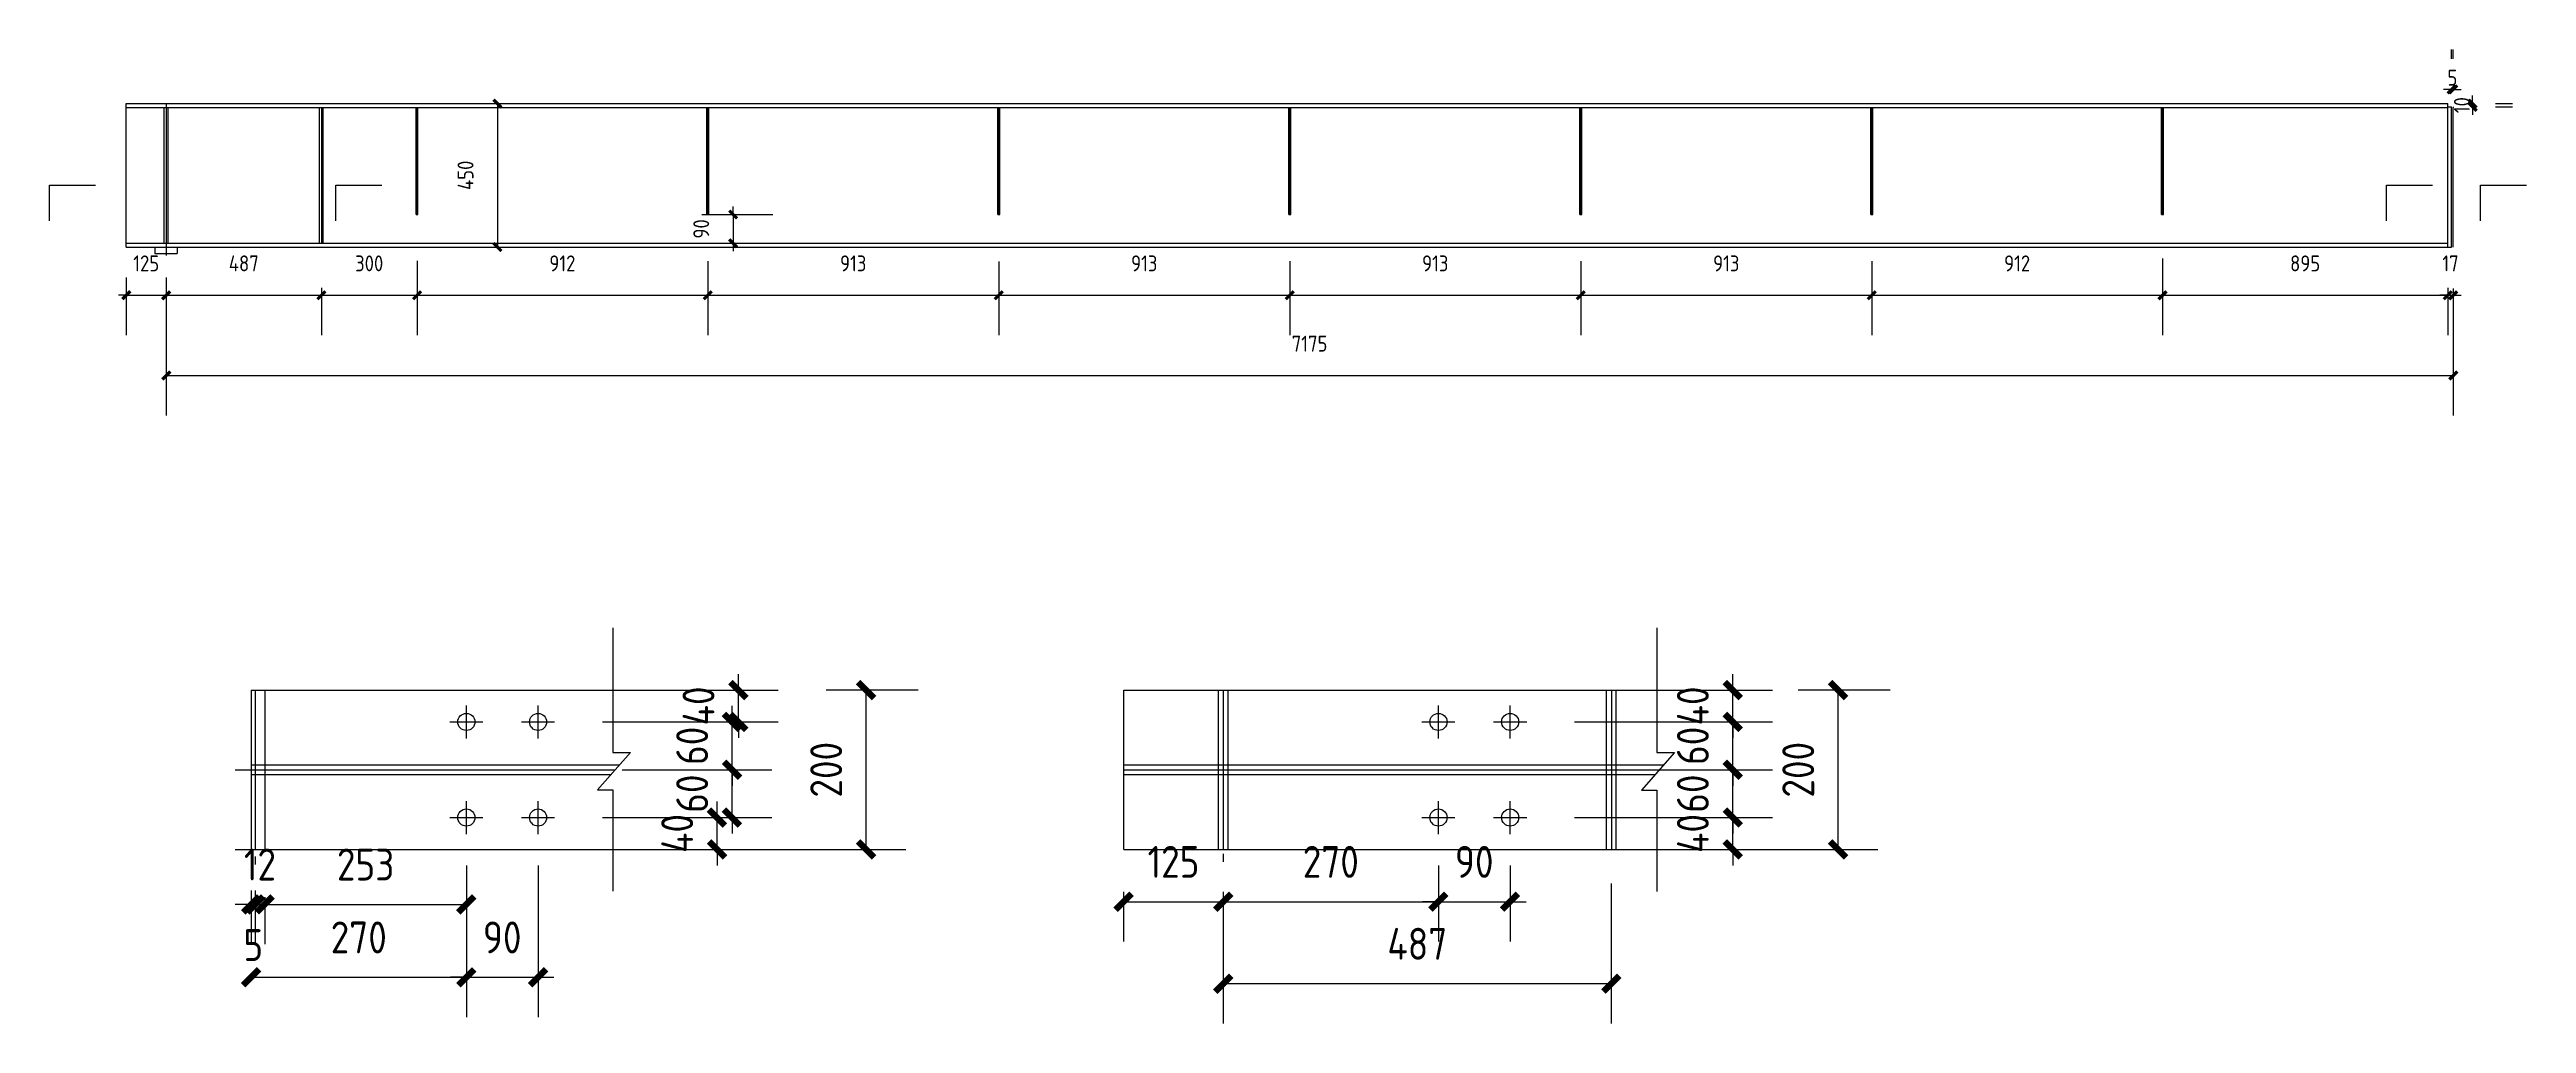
# Model space of a CAD drawing. Extents: x -9001 to 151288, y 75886 to 362543.
# Drawn here: x -8026 to 7515, y 149642 to 155752 of the extents above; entities that cross this region are included whole.
import ezdxf
from ezdxf.enums import TextEntityAlignment as Align

# ---------------------------------------------------------------- set-up
doc = ezdxf.new("R2010")
doc.units = 0
doc.header["$LTSCALE"] = 1000
doc.header["$MEASUREMENT"] = 0
doc.layers.add('PUB_TITLE', color=4, linetype='Continuous')
doc.styles.get("Standard").update_dxf_attribs({"font": 'gbenor.shx', "bigfont": 'gbcbig.shx'})
doc.styles.add('图框', font='')
doc.styles.get('图框').set_extended_font_data('SimSun')
doc.dimstyles.get("Standard").update_dxf_attribs({"dimscale": 100, "dimtxt": 1, "dimasz": 1, "dimexe": 2.5, "dimexo": 3, "dimgap": 1.5, "dimtad": 1, "dimdec": 0, "dimzin": 0, "dimdsep": 46, "dimtxsty": 'Standard', "dimblk": 'ARCHTICK', "dimcen": 0.09, "dimadec": 0, "dimazin": 0, "dimtfac": 1, "dimtdec": 0, "dimtix": 1, "dimtmove": 2, "dimatfit": 3, "dimfxl": 1, "dimtolj": 1, "dimtzin": 0, "dimarcsym": 0})

msp = doc.modelspace()

# ---------------------------------------------------------------- blocks, each defined once
blk = doc.blocks.new('_ArchTick')
at = {"color": 0, "linetype": 'ByBlock', "const_width": 0.4}
blk.add_lwpolyline([(-0.5, -0.5), (0.5, 0.5)], dxfattribs=at)
blk = doc.blocks.new('*D870')
at = {"color": 0, "lineweight": -2}
for p, q in [((-7544.5, 154210.5), (-7594.5, 154210.5)), ((-7544.5, 154323), (-7544.5, 153960.5)), ((-7544.5, 154210.5), (-7294.5, 154210.5)), ((-7294.5, 154323), (-7294.5, 153960.5)), ((-7294.5, 154210.5), (-7244.5, 154210.5))]:
    blk.add_line(p, q, dxfattribs=at)
at = {"layer": 'Defpoints', "color": 0}
for p in [(-7544.5, 154623), (-7294.5, 154623), (-7294.5, 154210.5)]:
    blk.add_point(p, dxfattribs=at)
at = {"color": 0, "lineweight": -2, "xscale": 50, "yscale": 50, "zscale": 50}
blk.add_blockref('_ArchTick', (-7544.5, 154210.5), dxfattribs=at)
at = {"color": 0, "lineweight": -2, "xscale": 50, "yscale": 50, "zscale": 50, "rotation": 180}
blk.add_blockref('_ArchTick', (-7294.5, 154210.5), dxfattribs=at)
at = {"color": 0, "insert": (-7419.5, 154410.5), "char_height": 100, "attachment_point": 5}
blk.add_mtext('\\A1;125', dxfattribs=at)
blk = doc.blocks.new('*D871')
at = {"color": 0, "lineweight": -2}
for p, q in [((-7294.5, 154510.5), (-7294.5, 154460.5)), ((-7294.5, 154210.5), (-6320.5, 154210.5)), ((-6320.5, 154256.5), (-6320.5, 153960.5))]:
    blk.add_line(p, q, dxfattribs=at)
at = {"layer": 'Defpoints', "color": 0}
for p in [(-6320.5, 154556.5), (-7294.5, 154210.5), (-6320.5, 154210.5)]:
    blk.add_point(p, dxfattribs=at)
at = {"color": 0, "lineweight": -2, "xscale": 50, "yscale": 50, "zscale": 50, "rotation": 180}
blk.add_blockref('_ArchTick', (-7294.5, 154210.5), dxfattribs=at)
at = {"color": 0, "lineweight": -2, "xscale": 50, "yscale": 50, "zscale": 50}
blk.add_blockref('_ArchTick', (-6320.5, 154210.5), dxfattribs=at)
at = {"color": 0, "insert": (-6807.5, 154410.5), "char_height": 100, "attachment_point": 5}
blk.add_mtext('\\A1;487', dxfattribs=at)
blk = doc.blocks.new('*D872')
at = {"color": 0, "lineweight": -2}
for p, q in [((-5720.5, 154426), (-5720.5, 153960.5)), ((-6320.5, 154256.5), (-6320.5, 153960.5)), ((-6320.5, 154210.5), (-5720.5, 154210.5))]:
    blk.add_line(p, q, dxfattribs=at)
at = {"layer": 'Defpoints', "color": 0}
for p in [(-5720.5, 154726), (-6320.5, 154556.5), (-5720.5, 154210.5)]:
    blk.add_point(p, dxfattribs=at)
at = {"color": 0, "lineweight": -2, "xscale": 50, "yscale": 50, "zscale": 50, "rotation": 180}
blk.add_blockref('_ArchTick', (-6320.5, 154210.5), dxfattribs=at)
at = {"color": 0, "lineweight": -2, "xscale": 50, "yscale": 50, "zscale": 50}
blk.add_blockref('_ArchTick', (-5720.5, 154210.5), dxfattribs=at)
at = {"color": 0, "insert": (-6020.5, 154410.5), "char_height": 100, "attachment_point": 5}
blk.add_mtext('\\A1;300', dxfattribs=at)
blk = doc.blocks.new('*D873')
at = {"color": 0, "lineweight": -2}
for p, q in [((-5720.5, 154426), (-5720.5, 153960.5)), ((-3896.5, 154424), (-3896.5, 153960.5)), ((-5720.5, 154210.5), (-3896.5, 154210.5))]:
    blk.add_line(p, q, dxfattribs=at)
at = {"layer": 'Defpoints', "color": 0}
for p in [(-5720.5, 154726), (-3896.5, 154724), (-3896.5, 154210.5)]:
    blk.add_point(p, dxfattribs=at)
at = {"color": 0, "lineweight": -2, "xscale": 50, "yscale": 50, "zscale": 50, "rotation": 180}
blk.add_blockref('_ArchTick', (-5720.5, 154210.5), dxfattribs=at)
at = {"color": 0, "lineweight": -2, "xscale": 50, "yscale": 50, "zscale": 50}
blk.add_blockref('_ArchTick', (-3896.5, 154210.5), dxfattribs=at)
at = {"color": 0, "insert": (-4808.5, 154410.5), "char_height": 100, "attachment_point": 5}
blk.add_mtext('\\A1;912', dxfattribs=at)
blk = doc.blocks.new('*D874')
at = {"color": 0, "lineweight": -2}
for p, q in [((-3896.5, 154424), (-3896.5, 153960.5)), ((-2070.5, 154422), (-2070.5, 153960.5)), ((-3896.5, 154210.5), (-2070.5, 154210.5))]:
    blk.add_line(p, q, dxfattribs=at)
at = {"layer": 'Defpoints', "color": 0}
for p in [(-3896.5, 154724), (-2070.5, 154722), (-2070.5, 154210.5)]:
    blk.add_point(p, dxfattribs=at)
at = {"color": 0, "lineweight": -2, "xscale": 50, "yscale": 50, "zscale": 50, "rotation": 180}
blk.add_blockref('_ArchTick', (-3896.5, 154210.5), dxfattribs=at)
at = {"color": 0, "lineweight": -2, "xscale": 50, "yscale": 50, "zscale": 50}
blk.add_blockref('_ArchTick', (-2070.5, 154210.5), dxfattribs=at)
at = {"color": 0, "insert": (-2983.5, 154410.5), "char_height": 100, "attachment_point": 5}
blk.add_mtext('\\A1;913', dxfattribs=at)
blk = doc.blocks.new('*D875')
at = {"color": 0, "lineweight": -2}
for p, q in [((-2070.5, 154422), (-2070.5, 153960.5)), ((-244.5, 154423.5), (-244.5, 153960.5)), ((-2070.5, 154210.5), (-244.5, 154210.5))]:
    blk.add_line(p, q, dxfattribs=at)
at = {"layer": 'Defpoints', "color": 0}
for p in [(-2070.5, 154722), (-244.5, 154723.5), (-244.5, 154210.5)]:
    blk.add_point(p, dxfattribs=at)
at = {"color": 0, "lineweight": -2, "xscale": 50, "yscale": 50, "zscale": 50, "rotation": 180}
blk.add_blockref('_ArchTick', (-2070.5, 154210.5), dxfattribs=at)
at = {"color": 0, "lineweight": -2, "xscale": 50, "yscale": 50, "zscale": 50}
blk.add_blockref('_ArchTick', (-244.5, 154210.5), dxfattribs=at)
at = {"color": 0, "insert": (-1157.5, 154410.5), "char_height": 100, "attachment_point": 5}
blk.add_mtext('\\A1;913', dxfattribs=at)
blk = doc.blocks.new('*D876')
at = {"color": 0, "lineweight": -2}
for p, q in [((-244.5, 154423.5), (-244.5, 153960.5)), ((1581.5, 154425), (1581.5, 153960.5)), ((-244.5, 154210.5), (1581.5, 154210.5))]:
    blk.add_line(p, q, dxfattribs=at)
at = {"layer": 'Defpoints', "color": 0}
for p in [(-244.5, 154723.5), (1581.5, 154725), (1581.5, 154210.5)]:
    blk.add_point(p, dxfattribs=at)
at = {"color": 0, "lineweight": -2, "xscale": 50, "yscale": 50, "zscale": 50, "rotation": 180}
blk.add_blockref('_ArchTick', (-244.5, 154210.5), dxfattribs=at)
at = {"color": 0, "lineweight": -2, "xscale": 50, "yscale": 50, "zscale": 50}
blk.add_blockref('_ArchTick', (1581.5, 154210.5), dxfattribs=at)
at = {"color": 0, "insert": (668.5, 154410.5), "char_height": 100, "attachment_point": 5}
blk.add_mtext('\\A1;913', dxfattribs=at)
blk = doc.blocks.new('*D877')
at = {"color": 0, "lineweight": -2}
for p, q in [((1581.5, 154425), (1581.5, 153960.5)), ((3407.5, 154424.5), (3407.5, 153960.5)), ((1581.5, 154210.5), (3407.5, 154210.5))]:
    blk.add_line(p, q, dxfattribs=at)
at = {"layer": 'Defpoints', "color": 0}
for p in [(1581.5, 154725), (3407.5, 154724.5), (3407.5, 154210.5)]:
    blk.add_point(p, dxfattribs=at)
at = {"color": 0, "lineweight": -2, "xscale": 50, "yscale": 50, "zscale": 50, "rotation": 180}
blk.add_blockref('_ArchTick', (1581.5, 154210.5), dxfattribs=at)
at = {"color": 0, "lineweight": -2, "xscale": 50, "yscale": 50, "zscale": 50}
blk.add_blockref('_ArchTick', (3407.5, 154210.5), dxfattribs=at)
at = {"color": 0, "insert": (2494.5, 154410.5), "char_height": 100, "attachment_point": 5}
blk.add_mtext('\\A1;913', dxfattribs=at)
blk = doc.blocks.new('*D878')
at = {"color": 0, "lineweight": -2}
for p, q in [((3407.5, 154424.5), (3407.5, 153960.5)), ((5231.5, 154441), (5231.5, 153960.5)), ((3407.5, 154210.5), (5231.5, 154210.5))]:
    blk.add_line(p, q, dxfattribs=at)
at = {"layer": 'Defpoints', "color": 0}
for p in [(3407.5, 154724.5), (5231.5, 154741), (5231.5, 154210.5)]:
    blk.add_point(p, dxfattribs=at)
at = {"color": 0, "lineweight": -2, "xscale": 50, "yscale": 50, "zscale": 50, "rotation": 180}
blk.add_blockref('_ArchTick', (3407.5, 154210.5), dxfattribs=at)
at = {"color": 0, "lineweight": -2, "xscale": 50, "yscale": 50, "zscale": 50}
blk.add_blockref('_ArchTick', (5231.5, 154210.5), dxfattribs=at)
at = {"color": 0, "insert": (4319.5, 154410.5), "char_height": 100, "attachment_point": 5}
blk.add_mtext('\\A1;912', dxfattribs=at)
blk = doc.blocks.new('*D879')
at = {"color": 0, "lineweight": -2}
for p, q in [((5231.5, 154441), (5231.5, 153960.5)), ((5231.5, 154210.5), (7021.5, 154210.5)), ((7021.5, 154258), (7021.5, 153960.5))]:
    blk.add_line(p, q, dxfattribs=at)
at = {"layer": 'Defpoints', "color": 0}
for p in [(5231.5, 154741), (7021.5, 154558), (7021.5, 154210.5)]:
    blk.add_point(p, dxfattribs=at)
at = {"color": 0, "lineweight": -2, "xscale": 50, "yscale": 50, "zscale": 50, "rotation": 180}
blk.add_blockref('_ArchTick', (5231.5, 154210.5), dxfattribs=at)
at = {"color": 0, "lineweight": -2, "xscale": 50, "yscale": 50, "zscale": 50}
blk.add_blockref('_ArchTick', (7021.5, 154210.5), dxfattribs=at)
at = {"color": 0, "insert": (6126.5, 154410.5), "char_height": 100, "attachment_point": 5}
blk.add_mtext('\\A1;895', dxfattribs=at)
blk = doc.blocks.new('*D880')
at = {"color": 0, "lineweight": -2}
for p, q in [((7021.5, 154210.5), (6971.5, 154210.5)), ((7021.5, 154258), (7021.5, 153960.5)), ((7021.5, 154210.5), (7055.5, 154210.5)), ((7055.5, 154252.5), (7055.5, 153960.5)), ((7055.5, 154210.5), (7105.5, 154210.5))]:
    blk.add_line(p, q, dxfattribs=at)
at = {"layer": 'Defpoints', "color": 0}
for p in [(7021.5, 154558), (7055.5, 154552.5), (7055.5, 154210.5)]:
    blk.add_point(p, dxfattribs=at)
at = {"color": 0, "lineweight": -2, "xscale": 50, "yscale": 50, "zscale": 50}
blk.add_blockref('_ArchTick', (7021.5, 154210.5), dxfattribs=at)
at = {"color": 0, "lineweight": -2, "xscale": 50, "yscale": 50, "zscale": 50, "rotation": 180}
blk.add_blockref('_ArchTick', (7055.5, 154210.5), dxfattribs=at)
at = {"color": 0, "insert": (7038.5, 154410.5), "char_height": 100, "attachment_point": 5}
blk.add_mtext('\\A1;17', dxfattribs=at)
blk = doc.blocks.new('*D881')
at = {"color": 0, "lineweight": -2}
for p, q in [((7045.5, 155693), (7045.5, 155752)), ((7055.5, 155693), (7055.5, 155752)), ((7045.5, 155502), (6995.5, 155502)), ((7045.5, 155502), (7055.5, 155502)), ((7055.5, 155502), (7105.5, 155502))]:
    blk.add_line(p, q, dxfattribs=at)
at = {"layer": 'Defpoints', "color": 0}
for p in [(7055.5, 155502), (7045.5, 155393), (7055.5, 155393)]:
    blk.add_point(p, dxfattribs=at)
at = {"color": 0, "lineweight": -2, "xscale": 50, "yscale": 50, "zscale": 50}
blk.add_blockref('_ArchTick', (7045.5, 155502), dxfattribs=at)
at = {"color": 0, "lineweight": -2, "xscale": 50, "yscale": 50, "zscale": 50, "rotation": 180}
blk.add_blockref('_ArchTick', (7055.5, 155502), dxfattribs=at)
at = {"color": 0, "insert": (7050.5, 155575.5), "char_height": 100, "attachment_point": 5}
blk.add_mtext('\\A1;5', dxfattribs=at)
blk = doc.blocks.new('*D882')
at = {"color": 0, "lineweight": -2}
for p, q in [((7177.5, 155413), (7177.5, 155463)), ((7177.5, 155413), (7177.5, 155393)), ((7177.5, 155393), (7177.5, 155343)), ((7321.5, 155413), (7427.5, 155413)), ((7321.5, 155393), (7427.5, 155393))]:
    blk.add_line(p, q, dxfattribs=at)
at = {"layer": 'Defpoints', "color": 0}
for p in [(7021.5, 155413), (7021.5, 155393), (7177.5, 155393)]:
    blk.add_point(p, dxfattribs=at)
at = {"color": 0, "lineweight": -2, "xscale": 50, "yscale": 50, "zscale": 50}
for p, rotation in [((7177.5, 155413), 270), ((7177.5, 155393), 90)]:
    blk.add_blockref('_ArchTick', p, dxfattribs=dict(at, rotation=rotation))
at = {"color": 0, "insert": (7110, 155403), "char_height": 100, "attachment_point": 5, "rotation": 90}
blk.add_mtext('\\A1;10', dxfattribs=at)
blk = doc.blocks.new('*D883')
at = {"color": 0, "lineweight": -2}
for p, q in [((-5216, 155413), (-5216, 154513)), ((-5166.5, 155413), (-4966, 155413)), ((-5196, 154513), (-4966, 154513))]:
    blk.add_line(p, q, dxfattribs=at)
at = {"layer": 'Defpoints', "color": 0}
for p in [(-5466.5, 155413), (-5496, 154513), (-5216, 154513)]:
    blk.add_point(p, dxfattribs=at)
at = {"color": 0, "lineweight": -2, "xscale": 50, "yscale": 50, "zscale": 50}
for p, rotation in [((-5216, 155413), 90), ((-5216, 154513), 270)]:
    blk.add_blockref('_ArchTick', p, dxfattribs=dict(at, rotation=rotation))
at = {"color": 0, "insert": (-5416, 154963), "char_height": 100, "attachment_point": 5, "rotation": 90}
blk.add_mtext('\\A1;450', dxfattribs=at)
blk = doc.blocks.new('*D884')
at = {"color": 0, "lineweight": -2}
for p, q in [((-3934, 154717), (-3487, 154717)), ((-3737, 154717), (-3737, 154767)), ((-3737, 154717), (-3737, 154537)), ((-3942, 154537), (-3487, 154537)), ((-3737, 154537), (-3737, 154487))]:
    blk.add_line(p, q, dxfattribs=at)
at = {"layer": 'Defpoints', "color": 0}
for p in [(-4234, 154717), (-4242, 154537), (-3737, 154537)]:
    blk.add_point(p, dxfattribs=at)
at = {"color": 0, "lineweight": -2, "xscale": 50, "yscale": 50, "zscale": 50}
for p, rotation in [((-3737, 154717), 270), ((-3737, 154537), 90)]:
    blk.add_blockref('_ArchTick', p, dxfattribs=dict(at, rotation=rotation))
at = {"color": 0, "insert": (-3937, 154627), "char_height": 100, "attachment_point": 5, "rotation": 90}
blk.add_mtext('\\A1;90', dxfattribs=at)
blk = doc.blocks.new('*D885')
at = {"color": 0, "lineweight": -2}
for p, q in [((-7294, 154194), (-7294, 153457)), ((7056, 154226), (7056, 153457)), ((-7294, 153707), (7056, 153707))]:
    blk.add_line(p, q, dxfattribs=at)
at = {"layer": 'Defpoints', "color": 0}
for p in [(-7294, 154494), (7056, 154526), (7056, 153707)]:
    blk.add_point(p, dxfattribs=at)
at = {"color": 0, "lineweight": -2, "xscale": 50, "yscale": 50, "zscale": 50, "rotation": 180}
blk.add_blockref('_ArchTick', (-7294, 153707), dxfattribs=at)
at = {"color": 0, "lineweight": -2, "xscale": 50, "yscale": 50, "zscale": 50}
blk.add_blockref('_ArchTick', (7056, 153707), dxfattribs=at)
at = {"color": 0, "insert": (-120, 153907), "char_height": 100, "attachment_point": 5}
blk.add_mtext('\\A1;7175', dxfattribs=at)
blk = doc.blocks.new('*D886')
at = {"color": 0, "lineweight": -2}
for p, q in [((-5411, 150634), (-5411, 149682)), ((-6761, 150232), (-6761, 150182)), ((-6761, 149932), (-5411, 149932))]:
    blk.add_line(p, q, dxfattribs=at)
at = {"layer": 'Defpoints', "color": 0}
for p in [(-5411, 150934), (-6761, 149932), (-5411, 149932)]:
    blk.add_point(p, dxfattribs=at)
at = {"color": 0, "lineweight": -2, "xscale": 100, "yscale": 100, "zscale": 100, "rotation": 180}
blk.add_blockref('_ArchTick', (-6761, 149932), dxfattribs=at)
at = {"color": 0, "lineweight": -2, "xscale": 100, "yscale": 100, "zscale": 100}
blk.add_blockref('_ArchTick', (-5411, 149932), dxfattribs=at)
at = {"color": 0, "insert": (-6086, 150182), "char_height": 200, "attachment_point": 5}
blk.add_mtext('\\A1;270', dxfattribs=at)
blk = doc.blocks.new('*D887')
at = {"color": 0, "lineweight": -2}
for p, q in [((-5411, 150634), (-5411, 149682)), ((-4961, 150634), (-4961, 149682)), ((-5411, 149932), (-5511, 149932)), ((-5411, 149932), (-4961, 149932)), ((-4961, 149932), (-4861, 149932))]:
    blk.add_line(p, q, dxfattribs=at)
at = {"layer": 'Defpoints', "color": 0}
for p in [(-5411, 150934), (-4961, 150934), (-4961, 149932)]:
    blk.add_point(p, dxfattribs=at)
at = {"color": 0, "lineweight": -2, "xscale": 100, "yscale": 100, "zscale": 100}
blk.add_blockref('_ArchTick', (-5411, 149932), dxfattribs=at)
at = {"color": 0, "lineweight": -2, "xscale": 100, "yscale": 100, "zscale": 100, "rotation": 180}
blk.add_blockref('_ArchTick', (-4961, 149932), dxfattribs=at)
at = {"color": 0, "insert": (-5186, 150182), "char_height": 200, "attachment_point": 5}
blk.add_mtext('\\A1;90', dxfattribs=at)
blk = doc.blocks.new('*D888')
at = {"color": 0, "lineweight": -2}
for p, q in [((-4557, 150934), (-3588, 150934)), ((-3838, 150934), (-3838, 151034)), ((-3838, 150734), (-3838, 150934)), ((-4553, 150734), (-3588, 150734)), ((-3838, 150734), (-3838, 150634))]:
    blk.add_line(p, q, dxfattribs=at)
at = {"layer": 'Defpoints', "color": 0}
for p in [(-4857, 150934), (-3838, 150934), (-4853, 150734)]:
    blk.add_point(p, dxfattribs=at)
at = {"color": 0, "lineweight": -2, "xscale": 100, "yscale": 100, "zscale": 100}
for p, rotation in [((-3838, 150934), 270), ((-3838, 150734), 90)]:
    blk.add_blockref('_ArchTick', p, dxfattribs=dict(at, rotation=rotation))
at = {"color": 0, "insert": (-4088, 150834), "char_height": 200, "attachment_point": 5, "rotation": 90}
blk.add_mtext('\\A1;40', dxfattribs=at)
blk = doc.blocks.new('*D889')
at = {"color": 0, "lineweight": -2}
for p, q in [((-4434, 151234), (-3494, 151234)), ((-3744, 151234), (-3744, 151334)), ((-3744, 150934), (-3744, 151234)), ((-4557, 150934), (-3494, 150934)), ((-3744, 150934), (-3744, 150834))]:
    blk.add_line(p, q, dxfattribs=at)
at = {"layer": 'Defpoints', "color": 0}
for p in [(-4734, 151234), (-3744, 151234), (-4857, 150934)]:
    blk.add_point(p, dxfattribs=at)
at = {"color": 0, "lineweight": -2, "xscale": 100, "yscale": 100, "zscale": 100}
for p, rotation in [((-3744, 151234), 270), ((-3744, 150934), 90)]:
    blk.add_blockref('_ArchTick', p, dxfattribs=dict(at, rotation=rotation))
at = {"color": 0, "insert": (-3994, 151084), "char_height": 200, "attachment_point": 5, "rotation": 90}
blk.add_mtext('\\A1;60', dxfattribs=at)
blk = doc.blocks.new('*D890')
at = {"color": 0, "lineweight": -2}
for p, q in [((-4557, 151534), (-3494, 151534)), ((-3744, 151534), (-3744, 151634)), ((-3744, 151234), (-3744, 151534)), ((-4434, 151234), (-3494, 151234)), ((-3744, 151234), (-3744, 151134))]:
    blk.add_line(p, q, dxfattribs=at)
at = {"layer": 'Defpoints', "color": 0}
for p in [(-4857, 151534), (-3744, 151534), (-4734, 151234)]:
    blk.add_point(p, dxfattribs=at)
at = {"color": 0, "lineweight": -2, "xscale": 100, "yscale": 100, "zscale": 100}
for p, rotation in [((-3744, 151534), 270), ((-3744, 151234), 90)]:
    blk.add_blockref('_ArchTick', p, dxfattribs=dict(at, rotation=rotation))
at = {"color": 0, "insert": (-3994, 151384), "char_height": 200, "attachment_point": 5, "rotation": 90}
blk.add_mtext('\\A1;60', dxfattribs=at)
blk = doc.blocks.new('*D891')
at = {"color": 0, "lineweight": -2}
for p, q in [((-4651, 151734), (-3454, 151734)), ((-3704, 151734), (-3704, 151834)), ((-3704, 151534), (-3704, 151734)), ((-4557, 151534), (-3454, 151534)), ((-3704, 151534), (-3704, 151434))]:
    blk.add_line(p, q, dxfattribs=at)
at = {"layer": 'Defpoints', "color": 0}
for p in [(-4951, 151734), (-3704, 151734), (-4857, 151534)]:
    blk.add_point(p, dxfattribs=at)
at = {"color": 0, "lineweight": -2, "xscale": 100, "yscale": 100, "zscale": 100}
for p, rotation in [((-3704, 151734), 270), ((-3704, 151534), 90)]:
    blk.add_blockref('_ArchTick', p, dxfattribs=dict(at, rotation=rotation))
at = {"color": 0, "insert": (-3954, 151634), "char_height": 200, "attachment_point": 5, "rotation": 90}
blk.add_mtext('\\A1;40', dxfattribs=at)
blk = doc.blocks.new('*D892')
at = {"color": 0, "lineweight": -2}
for p, q in [((-2577, 151734), (-3153, 151734)), ((-2903, 150734), (-2903, 151734)), ((-4278, 150734), (-2653, 150734))]:
    blk.add_line(p, q, dxfattribs=at)
at = {"layer": 'Defpoints', "color": 0}
for p in [(-2903, 151734), (-2277, 151734), (-4578, 150734)]:
    blk.add_point(p, dxfattribs=at)
at = {"color": 0, "lineweight": -2, "xscale": 100, "yscale": 100, "zscale": 100}
for p, rotation in [((-2903, 151734), 90), ((-2903, 150734), 270)]:
    blk.add_blockref('_ArchTick', p, dxfattribs=dict(at, rotation=rotation))
at = {"color": 0, "insert": (-3153, 151234), "char_height": 200, "attachment_point": 5, "rotation": 90}
blk.add_mtext('\\A1;200', dxfattribs=at)
blk = doc.blocks.new('*D894')
at = {"color": 0, "lineweight": -2}
for p, q in [((-1287, 150468), (-1287, 150156)), ((-662, 150468), (-662, 150156)), ((-1287, 150406), (-662, 150406))]:
    blk.add_line(p, q, dxfattribs=at)
at = {"layer": 'Defpoints', "color": 0}
for p in [(-1287, 150768), (-662, 150768), (-662, 150406)]:
    blk.add_point(p, dxfattribs=at)
at = {"color": 0, "lineweight": -2, "xscale": 100, "yscale": 100, "zscale": 100, "rotation": 180}
blk.add_blockref('_ArchTick', (-1287, 150406), dxfattribs=at)
at = {"color": 0, "lineweight": -2, "xscale": 100, "yscale": 100, "zscale": 100}
blk.add_blockref('_ArchTick', (-662, 150406), dxfattribs=at)
at = {"color": 0, "insert": (-974, 150656), "char_height": 200, "attachment_point": 5}
blk.add_mtext('\\A1;125', dxfattribs=at)
blk = doc.blocks.new('*D895')
at = {"color": 0, "lineweight": -2}
for p, q in [((-662, 150706), (-662, 150656)), ((688, 150634), (688, 150156)), ((-662, 150406), (688, 150406))]:
    blk.add_line(p, q, dxfattribs=at)
at = {"layer": 'Defpoints', "color": 0}
for p in [(688, 150934), (-662, 150406), (688, 150406)]:
    blk.add_point(p, dxfattribs=at)
at = {"color": 0, "lineweight": -2, "xscale": 100, "yscale": 100, "zscale": 100, "rotation": 180}
blk.add_blockref('_ArchTick', (-662, 150406), dxfattribs=at)
at = {"color": 0, "lineweight": -2, "xscale": 100, "yscale": 100, "zscale": 100}
blk.add_blockref('_ArchTick', (688, 150406), dxfattribs=at)
at = {"color": 0, "insert": (13, 150656), "char_height": 200, "attachment_point": 5}
blk.add_mtext('\\A1;270', dxfattribs=at)
blk = doc.blocks.new('*D896')
at = {"color": 0, "lineweight": -2}
for p, q in [((688, 150634), (688, 150156)), ((1138, 150634), (1138, 150156)), ((688, 150406), (588, 150406)), ((688, 150406), (1138, 150406)), ((1138, 150406), (1238, 150406))]:
    blk.add_line(p, q, dxfattribs=at)
at = {"layer": 'Defpoints', "color": 0}
for p in [(688, 150934), (1138, 150934), (1138, 150406)]:
    blk.add_point(p, dxfattribs=at)
at = {"color": 0, "lineweight": -2, "xscale": 100, "yscale": 100, "zscale": 100}
blk.add_blockref('_ArchTick', (688, 150406), dxfattribs=at)
at = {"color": 0, "lineweight": -2, "xscale": 100, "yscale": 100, "zscale": 100, "rotation": 180}
blk.add_blockref('_ArchTick', (1138, 150406), dxfattribs=at)
at = {"color": 0, "insert": (913, 150656), "char_height": 200, "attachment_point": 5}
blk.add_mtext('\\A1;90', dxfattribs=at)
blk = doc.blocks.new('*D897')
at = {"color": 0, "lineweight": -2}
for p, q in [((1773, 150520), (1773, 149642)), ((-662, 150434), (-662, 149642)), ((-662, 149892), (1773, 149892))]:
    blk.add_line(p, q, dxfattribs=at)
at = {"layer": 'Defpoints', "color": 0}
for p in [(1773, 150820), (-662, 150734), (1773, 149892)]:
    blk.add_point(p, dxfattribs=at)
at = {"color": 0, "lineweight": -2, "xscale": 100, "yscale": 100, "zscale": 100, "rotation": 180}
blk.add_blockref('_ArchTick', (-662, 149892), dxfattribs=at)
at = {"color": 0, "lineweight": -2, "xscale": 100, "yscale": 100, "zscale": 100}
blk.add_blockref('_ArchTick', (1773, 149892), dxfattribs=at)
at = {"color": 0, "insert": (556, 150142), "char_height": 200, "attachment_point": 5}
blk.add_mtext('\\A1;487', dxfattribs=at)
blk = doc.blocks.new('*D898')
at = {"color": 0, "lineweight": -2}
for p, q in [((1542, 150934), (2785, 150934)), ((2535, 150934), (2535, 151034)), ((2535, 150734), (2535, 150934)), ((1821, 150734), (2785, 150734)), ((2535, 150734), (2535, 150634))]:
    blk.add_line(p, q, dxfattribs=at)
at = {"layer": 'Defpoints', "color": 0}
for p in [(1242, 150934), (2535, 150934), (1521, 150734)]:
    blk.add_point(p, dxfattribs=at)
at = {"color": 0, "lineweight": -2, "xscale": 100, "yscale": 100, "zscale": 100}
for p, rotation in [((2535, 150934), 270), ((2535, 150734), 90)]:
    blk.add_blockref('_ArchTick', p, dxfattribs=dict(at, rotation=rotation))
at = {"color": 0, "insert": (2285, 150834), "char_height": 200, "attachment_point": 5, "rotation": 90}
blk.add_mtext('\\A1;40', dxfattribs=at)
blk = doc.blocks.new('*D899')
at = {"color": 0, "lineweight": -2}
for p, q in [((1845, 151234), (2785, 151234)), ((2535, 151234), (2535, 151334)), ((2535, 150934), (2535, 151234)), ((1542, 150934), (2785, 150934)), ((2535, 150934), (2535, 150834))]:
    blk.add_line(p, q, dxfattribs=at)
at = {"layer": 'Defpoints', "color": 0}
for p in [(1545, 151234), (2535, 151234), (1242, 150934)]:
    blk.add_point(p, dxfattribs=at)
at = {"color": 0, "lineweight": -2, "xscale": 100, "yscale": 100, "zscale": 100}
for p, rotation in [((2535, 151234), 270), ((2535, 150934), 90)]:
    blk.add_blockref('_ArchTick', p, dxfattribs=dict(at, rotation=rotation))
at = {"color": 0, "insert": (2285, 151084), "char_height": 200, "attachment_point": 5, "rotation": 90}
blk.add_mtext('\\A1;60', dxfattribs=at)
blk = doc.blocks.new('*D900')
at = {"color": 0, "lineweight": -2}
for p, q in [((1542, 151534), (2785, 151534)), ((2535, 151534), (2535, 151634)), ((2535, 151234), (2535, 151534)), ((1845, 151234), (2785, 151234)), ((2535, 151234), (2535, 151134))]:
    blk.add_line(p, q, dxfattribs=at)
at = {"layer": 'Defpoints', "color": 0}
for p in [(1242, 151534), (2535, 151534), (1545, 151234)]:
    blk.add_point(p, dxfattribs=at)
at = {"color": 0, "lineweight": -2, "xscale": 100, "yscale": 100, "zscale": 100}
for p, rotation in [((2535, 151534), 270), ((2535, 151234), 90)]:
    blk.add_blockref('_ArchTick', p, dxfattribs=dict(at, rotation=rotation))
at = {"color": 0, "insert": (2285, 151384), "char_height": 200, "attachment_point": 5, "rotation": 90}
blk.add_mtext('\\A1;60', dxfattribs=at)
blk = doc.blocks.new('*D901')
at = {"color": 0, "lineweight": -2}
for p, q in [((1682, 151734), (2785, 151734)), ((2535, 151734), (2535, 151834)), ((2535, 151534), (2535, 151734)), ((1542, 151534), (2785, 151534)), ((2535, 151534), (2535, 151434))]:
    blk.add_line(p, q, dxfattribs=at)
at = {"layer": 'Defpoints', "color": 0}
for p in [(1382, 151734), (2535, 151734), (1242, 151534)]:
    blk.add_point(p, dxfattribs=at)
at = {"color": 0, "lineweight": -2, "xscale": 100, "yscale": 100, "zscale": 100}
for p, rotation in [((2535, 151734), 270), ((2535, 151534), 90)]:
    blk.add_blockref('_ArchTick', p, dxfattribs=dict(at, rotation=rotation))
at = {"color": 0, "insert": (2285, 151634), "char_height": 200, "attachment_point": 5, "rotation": 90}
blk.add_mtext('\\A1;40', dxfattribs=at)
blk = doc.blocks.new('*D893')
at = {"color": 0, "lineweight": -2}
for p, q in [((3522, 151734), (2946, 151734)), ((3196, 150734), (3196, 151734)), ((1821, 150734), (3446, 150734))]:
    blk.add_line(p, q, dxfattribs=at)
at = {"layer": 'Defpoints', "color": 0}
for p in [(3196, 151734), (3822, 151734), (1521, 150734)]:
    blk.add_point(p, dxfattribs=at)
at = {"color": 0, "lineweight": -2, "xscale": 100, "yscale": 100, "zscale": 100}
for p, rotation in [((3196, 151734), 90), ((3196, 150734), 270)]:
    blk.add_blockref('_ArchTick', p, dxfattribs=dict(at, rotation=rotation))
at = {"color": 0, "insert": (2946, 151234), "char_height": 200, "attachment_point": 5, "rotation": 90}
blk.add_mtext('\\A1;200', dxfattribs=at)
blk = doc.blocks.new('*D902')
at = {"color": 0, "lineweight": -2}
for p, q in [((-6761, 150476), (-6761, 150139)), ((-6736, 150476), (-6736, 150139)), ((-6761, 150389), (-6861, 150389)), ((-6761, 150389), (-6736, 150389)), ((-6736, 150389), (-6636, 150389))]:
    blk.add_line(p, q, dxfattribs=at)
at = {"layer": 'Defpoints', "color": 0}
for p in [(-6761, 150776), (-6736, 150776), (-6736, 150389)]:
    blk.add_point(p, dxfattribs=at)
at = {"color": 0, "lineweight": -2, "xscale": 100, "yscale": 100, "zscale": 100}
blk.add_blockref('_ArchTick', (-6761, 150389), dxfattribs=at)
at = {"color": 0, "lineweight": -2, "xscale": 100, "yscale": 100, "zscale": 100, "rotation": 180}
blk.add_blockref('_ArchTick', (-6736, 150389), dxfattribs=at)
at = {"color": 0, "insert": (-6748, 150134), "char_height": 200, "attachment_point": 5}
blk.add_mtext('\\A1;5', dxfattribs=at)
blk = doc.blocks.new('*D903')
at = {"color": 0, "lineweight": -2}
for p, q in [((-6736, 150689), (-6736, 150639)), ((-6736, 150389), (-6836, 150389)), ((-6736, 150389), (-6676, 150389)), ((-6676, 150434), (-6676, 150139)), ((-6676, 150389), (-6576, 150389))]:
    blk.add_line(p, q, dxfattribs=at)
at = {"layer": 'Defpoints', "color": 0}
for p in [(-6676, 150734), (-6736, 150389), (-6676, 150389)]:
    blk.add_point(p, dxfattribs=at)
at = {"color": 0, "lineweight": -2, "xscale": 100, "yscale": 100, "zscale": 100}
blk.add_blockref('_ArchTick', (-6736, 150389), dxfattribs=at)
at = {"color": 0, "lineweight": -2, "xscale": 100, "yscale": 100, "zscale": 100, "rotation": 180}
blk.add_blockref('_ArchTick', (-6676, 150389), dxfattribs=at)
at = {"color": 0, "insert": (-6706, 150639), "char_height": 200, "attachment_point": 5}
blk.add_mtext('\\A1;12', dxfattribs=at)
blk = doc.blocks.new('*D904')
at = {"color": 0, "lineweight": -2}
for p, q in [((-5411, 150621), (-5411, 150139)), ((-6676, 150434), (-6676, 150139)), ((-6676, 150389), (-5411, 150389))]:
    blk.add_line(p, q, dxfattribs=at)
at = {"layer": 'Defpoints', "color": 0}
for p in [(-5411, 150921), (-6676, 150734), (-5411, 150389)]:
    blk.add_point(p, dxfattribs=at)
at = {"color": 0, "lineweight": -2, "xscale": 100, "yscale": 100, "zscale": 100, "rotation": 180}
blk.add_blockref('_ArchTick', (-6676, 150389), dxfattribs=at)
at = {"color": 0, "lineweight": -2, "xscale": 100, "yscale": 100, "zscale": 100}
blk.add_blockref('_ArchTick', (-5411, 150389), dxfattribs=at)
at = {"color": 0, "insert": (-6043, 150639), "char_height": 200, "attachment_point": 5}
blk.add_mtext('\\A1;253', dxfattribs=at)
blk = doc.blocks.new('$titleblk$00000167')
blk.add_hatch(color=256).paths.add_polyline_path([(-74.91, 58.12), (-74.91, 57.66), (-23.44, 57.66), (-23.44, 58.12)])
for p, q in [((-594.5, 839), (-594.5, 841)), ((-90, 825), (-10, 825)), ((-63, 771), (-63, 825)), ((-37, 825), (-37, 771)), ((-90, 819), (-10, 819)), ((-90, 813), (-10, 813)), ((-90, 807), (-10, 807)), ((-90, 801), (-10, 801)), ((-90, 795), (-10, 795)), ((-90, 789), (-10, 789)), ((-90, 783), (-10, 783)), ((-90, 777), (-10, 777)), ((-90, 771), (-10, 771)), ((-1187, 420.5), (-1189, 420.5)), ((0, 420.5), (-2, 420.5)), ((-90, 194), (-10, 194)), ((-90, 194), (-10, 194)), ((-90, 178), (-10, 178)), ((-90, 170), (-10, 170)), ((-90, 162), (-10, 162)), ((-90, 154), (-10, 154)), ((-90, 146), (-10, 146)), ((-90, 138), (-10, 138)), ((-90, 130), (-10, 130)), ((-90, 122), (-10, 122)), ((-90, 114), (-10, 114)), ((-90, 106), (-10, 106)), ((-90, 98), (-10, 98)), ((-90, 90), (-10, 90)), ((-90, 78), (-10, 78)), ((-50, 42), (-50, 26)), ((-90, 34), (-10, 34)), ((-594.5, 0), (-594.5, 2))]:
    blk.add_line(p, q)
for points in [[(-1189, 0), (0, 0), (0, 841), (-1189, 841)], [(-74.91, 58.12), (-23.44, 58.12), (-23.44, 57.66), (-74.91, 57.66)]]:
    blk.add_lwpolyline(points, close=True)
at = {"const_width": 1}
blk.add_lwpolyline([(-1164, 10), (-10, 10), (-10, 831), (-1164, 831)], close=True, dxfattribs=at)
for points, const_width in [([(-90, 831), (-90, 10)], 0.8), ([(-90, 831), (-90, 766.99)], 0.8), ([(-10, 766.99), (-10, 831), (-90, 831)], 0.8), ([(-90, 10), (-10, 10), (-10, 199.96)], 0.8), ([(-90, 66), (-10, 66)], 0.4), ([(-90, 42), (-10, 42)], 0.4), ([(-90, 26), (-10, 26)], 0.4)]:
    blk.add_lwpolyline(points, dxfattribs=dict(const_width=const_width))
at = {"style": '图框', "width": 0.8}
for s, height, p in [('会   签   栏', 2.5, (-58.39, 826.53)), ('总  图', 2.5, (-80.81, 814.66)), ('专  业', 2.5, (-80.81, 820.66)), ('签  字', 2.5, (-54.22, 820.66)), ('日  期', 2.5, (-28, 820.66)), ('建  筑', 2.5, (-80.81, 808.66)), ('结  构', 2.5, (-80.81, 802.66)), ('给排水', 2.5, (-80.81, 796.66)), ('暖  通', 2.5, (-80.81, 790.66)), ('动  力', 2.5, (-80.81, 784.66)), ('电  气', 2.5, (-80.81, 778.66)), ('电  讯', 2.5, (-80.81, 772.66)), ('平面示意', 2.5, (-88.65, 196.71)), ('KEY PLAN', 2.5, (-25.05, 196.43)), ('图  名', 2.5, (-88.65, 180.41)), ('TITLE', 2.5, (-20.79, 181.37)), ('日  期', 2.5, (-88.65, 172.37)), ('DATE', 2.5, (-19.03, 173.13)), ('图  号', 2.5, (-88.65, 164.07)), ('DWG. NO', 2.5, (-23.56, 163.93)), ('比  例', 2.5, (-88.65, 156.29)), ('SCALE', 2.5, (-20.94, 155.93)), ('设计制图人', 2.5, (-88.65, 148.18)), ('DRAFTING DESIGNER', 2.5, (-37.74, 147.93)), ('工种负责人', 2.5, (-88.65, 140.37)), ('DISCIPLINE CHIEF', 2.5, (-36.36, 139.93)), ('设计主持人', 2.5, (-88.65, 132.21)), ('DESIGN CHIEF', 2.5, (-30.68, 131.93)), ('校  对', 2.5, (-88.65, 124.09)), ('CHECKED BY', 2.5, (-28.05, 123.93)), ('审  核', 2.5, (-88.65, 116.31)), ('VERIFIED BY', 2.5, (-29.25, 115.93)), ('审  定', 2.5, (-88.65, 108.21)), ('APPROVED BY', 2.5, (-29.52, 107.93)), ('所  长', 2.5, (-88.65, 100.2)), ('DEPT. DIRECTOR', 2.5, (-33.6, 99.93)), ('所  别', 2.5, (-88.65, 92.35)), ('DEPT.', 2.5, (-19.86, 91.93)), ('子    项', 2.5, (-88.65, 82.15)), ('SUB ITEM', 2.5, (-25.4, 81.92)), ('工程名称', 2.5, (-88.65, 70.5)), ('PROJECT', 2.5, (-23.76, 70.26)), ('建筑设计研究院', 4, (-65.71, 49.84)), ('证书号', 2.5, (-85.69, 36.75)), ('LICENSE NO.', 2.5, (-71.18, 36.9)), ('设计号', 2.5, (-85.69, 28.92)), ('PROJECT NO.', 2.5, (-71.18, 28.9)), ('本图纸版权归本院所有，不得用于本工程以外范围', 2, (-75.8, 20.34))]:
    blk.add_text(s, height=height, dxfattribs=at).set_placement(p)
at = {"insert": (-83.62, 18.2), "char_height": 1.7, "width": 72.25, "attachment_point": 1, "style": '图框'}
blk.add_mtext('This drawing & design are copyright and no portion may be reproduced without the written permission of the CAG', dxfattribs=at)
at = {"flags": 4}
for tag, p in [('(扩展图名)', (-62.12, 184.1)), ('图名', (-62.12, 180.13)), ('日期', (-62.12, 172.03)), ('图号', (-62.12, 163.99)), ('比例', (-62.12, 156)), ('子项', (-59.56, 82.07)), ('工程名称', (-59.24, 70.19)), ('设计号', (-36.91, 28.62))]:
    blk.add_attdef(tag, text='', height=3.5, dxfattribs=at).set_placement(p, align=Align.CENTER)
for tag, p in [('设计人', (-64.84, 148.13)), ('负责人', (-64.71, 140.27)), ('主持人', (-64.73, 132.26)), ('校对人', (-64.28, 124.4)), ('审核人', (-63.96, 116.15)), ('审定人', (-64.16, 107.95)), ('所长', (-64.16, 99.76))]:
    blk.add_attdef(tag, p, '', height=3.5)

# ---------------------------------------------------------------- dimensions: what is measured, and where the dimension line sits
for base, p1, p2, override, picture, middle in [((7055.5, 155502), (7045.5, 155393), (7055.5, 155393), {"dimasz": 0.5, "dimlfac": 0.5}, '*D881', (7050.5, 155575.5)), ((-6735.8, 150389.1), (-6760.8, 150776.2), (-6735.8, 150776.2), {"dimtxt": 2, "dimlfac": 0.2}, '*D902', (-6748.3, 150133.6))]:
    dim = msp.add_linear_dim(base=base, p1=p1, p2=p2, dimstyle='Standard', override=override)
    dim.commit()
    dim.dimension.update_dxf_attribs({"geometry": picture, "text_midpoint": middle, "dimtype": 160})
for base, p1, p2, override, picture, middle in [((-5216, 154513), (-5466.5, 155413), (-5496, 154513), {"dimasz": 0.5, "dimlfac": 0.5}, '*D883', (-5416, 154963)), ((-3736.5, 154537), (-4234.1, 154717), (-4242.3, 154537), {"dimasz": 0.5, "dimlfac": 0.5}, '*D884', (-3936.5, 154627)), ((-3704, 151733.9), (-4857.1, 151533.9), (-4951.2, 151733.9), {"dimtxt": 2, "dimlfac": 0.2}, '*D891', (-3954, 151633.9)), ((-2903, 151733.9), (-4578.5, 150733.9), (-2276.9, 151733.9), {"dimtxt": 2, "dimlfac": 0.2}, '*D892', (-3153, 151233.9)), ((2535.1, 151733.9), (1242.2, 151533.9), (1382, 151733.9), {"dimtxt": 2, "dimlfac": 0.2}, '*D901', (2285.1, 151633.9)), ((3196.3, 151733.9), (1520.8, 150733.9), (3822.4, 151733.9), {"dimtxt": 2, "dimlfac": 0.2}, '*D893', (2946.3, 151233.9)), ((-3744.1, 151533.9), (-4733.7, 151233.9), (-4857.1, 151533.9), {"dimtxt": 2, "dimlfac": 0.2}, '*D890', (-3994.1, 151383.9)), ((2535.1, 151533.9), (1545.4, 151233.9), (1242.2, 151533.9), {"dimtxt": 2, "dimlfac": 0.2}, '*D900', (2285.1, 151383.9)), ((-3744.1, 151233.9), (-4857.1, 150933.9), (-4733.7, 151233.9), {"dimtxt": 2, "dimlfac": 0.2}, '*D889', (-3994.1, 151083.9)), ((2535.1, 151233.9), (1242.2, 150933.9), (1545.4, 151233.9), {"dimtxt": 2, "dimlfac": 0.2}, '*D899', (2285.1, 151083.9)), ((-3838.4, 150933.9), (-4852.8, 150733.9), (-4857.1, 150933.9), {"dimtxt": 2, "dimlfac": 0.2}, '*D888', (-4088.4, 150833.9)), ((2535.1, 150933.9), (1520.8, 150733.9), (1242.2, 150933.9), {"dimtxt": 2, "dimlfac": 0.2}, '*D898', (2285.1, 150833.9))]:
    dim = msp.add_linear_dim(base=base, p1=p1, p2=p2, angle=90, dimstyle='Standard', override=override)
    dim.commit()
    dim.dimension.update_dxf_attribs({"geometry": picture, "text_midpoint": middle})
dim = msp.add_linear_dim(base=(7177.5, 155393), p1=(7021.5, 155413), p2=(7021.5, 155393), angle=90, dimstyle='Standard', override={"dimasz": 0.5, "dimlfac": 0.5})
dim.commit()
dim.dimension.update_dxf_attribs({"geometry": '*D882', "text_midpoint": (7110, 155403), "dimtype": 160})
for base, p1, p2, override, picture, middle in [((-5720.5, 154210.5), (-6320.5, 154556.5), (-5720.5, 154726), {"dimasz": 0.5, "dimlfac": 0.5}, '*D872', (-6020.5, 154410.5)), ((-3896.5, 154210.5), (-5720.5, 154726), (-3896.5, 154724), {"dimasz": 0.5, "dimlfac": 0.5}, '*D873', (-4808.5, 154410.5)), ((-2070.5, 154210.5), (-3896.5, 154724), (-2070.5, 154722), {"dimasz": 0.5, "dimlfac": 0.5}, '*D874', (-2983.5, 154410.5)), ((-244.5, 154210.5), (-2070.5, 154722), (-244.5, 154723.5), {"dimasz": 0.5, "dimlfac": 0.5}, '*D875', (-1157.5, 154410.5)), ((1581.5, 154210.5), (-244.5, 154723.5), (1581.5, 154725), {"dimasz": 0.5, "dimlfac": 0.5}, '*D876', (668.5, 154410.5)), ((3407.5, 154210.5), (1581.5, 154725), (3407.5, 154724.5), {"dimasz": 0.5, "dimlfac": 0.5}, '*D877', (2494.5, 154410.5)), ((5231.5, 154210.5), (3407.5, 154724.5), (5231.5, 154741), {"dimasz": 0.5, "dimlfac": 0.5}, '*D878', (4319.5, 154410.5)), ((7021.5, 154210.5), (5231.5, 154741), (7021.5, 154558), {"dimasz": 0.5, "dimlfac": 0.5}, '*D879', (6126.5, 154410.5)), ((-7294.5, 154210.5), (-7544.5, 154623), (-7294.5, 154623), {"dimasz": 0.5, "dimlfac": 0.5}, '*D870', (-7419.5, 154410.5)), ((-6320.5, 154210.5), (-7294.5, 154210.5), (-6320.5, 154556.5), {"dimasz": 0.5, "dimlfac": 0.5}, '*D871', (-6807.5, 154410.5)), ((7055.5, 153707.2), (-7294.5, 154493.5), (7055.5, 154526.5), {"dimasz": 0.5, "dimlfac": 0.5}, '*D885', (-119.5, 153907.2)), ((7055.5, 154210.5), (7021.5, 154558), (7055.5, 154552.5), {"dimasz": 0.5, "dimlfac": 0.5}, '*D880', (7038.5, 154410.5)), ((-5410.8, 149932), (-6760.8, 149932), (-5410.8, 150933.9), {"dimtxt": 2, "dimlfac": 0.2}, '*D886', (-6085.8, 150182)), ((-5410.8, 150389.1), (-6675.8, 150733.9), (-5410.8, 150921.3), {"dimtxt": 2, "dimlfac": 0.2}, '*D904', (-6043.3, 150639.1)), ((-4960.8, 149932), (-5410.8, 150933.9), (-4960.8, 150933.9), {"dimtxt": 2, "dimlfac": 0.2}, '*D887', (-5185.8, 150182)), ((688.4, 150405.9), (-661.6, 150405.9), (688.4, 150933.9), {"dimtxt": 2, "dimlfac": 0.2}, '*D895', (13.4, 150655.9)), ((1138.4, 150405.9), (688.4, 150933.9), (1138.4, 150933.9), {"dimtxt": 2, "dimlfac": 0.2}, '*D896', (913.4, 150655.9)), ((-6675.8, 150389.1), (-6735.8, 150389.1), (-6675.8, 150733.9), {"dimtxt": 2, "dimlfac": 0.2}, '*D903', (-6705.8, 150639.1)), ((-661.6, 150405.9), (-1286.6, 150768.4), (-661.6, 150768.4), {"dimtxt": 2, "dimlfac": 0.2}, '*D894', (-974.1, 150655.9)), ((1773.4, 149892.3), (-661.6, 150733.9), (1773.4, 150819.7), {"dimtxt": 2, "dimlfac": 0.2}, '*D897', (555.9, 150142.3))]:
    dim = msp.add_linear_dim(base=base, p1=p1, p2=p2, dimstyle='Standard', override=override)
    dim.commit()
    dim.dimension.update_dxf_attribs({"geometry": picture, "text_midpoint": middle})

# ---------------------------------------------------------------- linework, layer by layer
for p, q in [((-7544.5, 154513), (-7544.5, 155413)), ((-7544.5, 155413), (7021.5, 155413)), ((-7544.5, 155389), (7021.5, 155389)), ((-7306.5, 154537), (-7306.5, 155389)), ((-7282.5, 154537), (-7282.5, 155389)), ((-6332.5, 154537), (-6332.5, 155389)), ((-6308.5, 154537), (-6308.5, 155389)), ((-5726.5, 154717), (-5726.5, 155389)), ((-5714.5, 154717), (-5714.5, 155389)), ((-3902.5, 154717), (-3902.5, 155389)), ((-3896.5, 154717), (-3896.5, 155389)), ((-3890.5, 154717), (-3890.5, 155389)), ((-2076.5, 154717), (-2076.5, 155389)), ((-2070.5, 154717), (-2070.5, 155389)), ((-2064.5, 154717), (-2064.5, 155389)), ((-250.5, 154717), (-250.5, 155389)), ((-244.5, 154717), (-244.5, 155389)), ((-238.5, 154717), (-238.5, 155389)), ((1575.5, 154717), (1575.5, 155389)), ((1581.5, 154717), (1581.5, 155389)), ((1587.5, 154717), (1587.5, 155389)), ((3401.5, 154717), (3401.5, 155389)), ((3407.5, 154717), (3407.5, 155389)), ((3413.5, 154717), (3413.5, 155389)), ((5225.5, 154717), (5225.5, 155389)), ((5231.5, 154717), (5231.5, 155389)), ((5231.5, 154717), (5231.5, 155389)), ((5237.5, 154717), (5237.5, 155389)), ((7021.5, 154513), (7021.5, 155413)), ((7021.5, 155393), (7045.5, 155393)), ((7045.5, 154513), (7045.5, 155393)), ((7055.5, 155393), (7055.5, 155389)), ((7055.5, 154513), (7055.5, 155389)), ((-8026.2, 154678.1), (-8026.2, 154901.6)), ((-8026.2, 154901.6), (-7738.2, 154901.6)), ((-6229.5, 154678.1), (-6229.5, 154901.6)), ((-6229.5, 154901.6), (-5941.5, 154901.6)), ((6637.1, 154678.1), (6637.1, 154901.6)), ((6637.1, 154901.6), (6925.1, 154901.6)), ((7227.2, 154678.1), (7227.2, 154901.6)), ((7227.2, 154901.6), (7515.2, 154901.6)), ((-5726.5, 154717), (-5714.5, 154717)), ((-3902.5, 154717), (-3890.5, 154717)), ((-2076.5, 154717), (-2064.5, 154717)), ((-250.5, 154717), (-238.5, 154717)), ((1575.5, 154717), (1587.5, 154717)), ((3401.5, 154717), (3413.5, 154717)), ((5225.5, 154717), (5237.5, 154717)), ((-7544.5, 154537), (7021.5, 154537)), ((-7544.5, 154513), (7045.5, 154513)), ((-7364.5, 154513), (-7364.5, 154473)), ((-7294.5, 154513), (7045.5, 154513)), ((-7224.5, 154513), (-7224.5, 154473)), ((-7364.5, 154473), (-7224.5, 154473)), ((-4492.5, 152125.1), (-4492.5, 151342.7)), ((2058.5, 152123.9), (2058.5, 151341.6)), ((-6760.8, 151733.9), (-4492.5, 151733.9)), ((-6735.8, 151733.9), (-6735.8, 150733.9)), ((-6675.8, 151733.9), (-6675.8, 150733.9)), ((-1286.6, 150733.9), (-1286.6, 151733.9)), ((-1286.6, 151733.9), (2058.5, 151733.9)), ((-691.6, 150733.9), (-691.6, 151733.9)), ((-631.6, 150733.9), (-631.6, 151733.9)), ((1743.4, 150733.9), (1743.4, 151733.9)), ((1803.4, 150733.9), (1803.4, 151733.9)), ((-5514.6, 151533.9), (-5307.1, 151533.9)), ((-5410.8, 151430.1), (-5410.8, 151637.6)), ((-5064.6, 151533.9), (-4857.1, 151533.9)), ((-4960.8, 151430.1), (-4960.8, 151637.6)), ((584.7, 151533.9), (792.2, 151533.9)), ((688.4, 151430.1), (688.4, 151637.6)), ((1034.7, 151533.9), (1242.2, 151533.9)), ((1138.4, 151430.1), (1138.4, 151637.6)), ((-6760.8, 151263.9), (-4450, 151263.9)), ((-4380.5, 151342.7), (-4587.8, 151107.5)), ((-4492.5, 151342.7), (-4380.5, 151342.7)), ((-1286.6, 151263.9), (2102.1, 151263.9)), ((2170.6, 151341.6), (1963.2, 151106.3)), ((2058.5, 151341.6), (2170.6, 151341.6)), ((-6760.8, 151203.9), (-4502.8, 151203.9)), ((-4587.8, 151107.5), (-4492.5, 151107.5)), ((-4492.5, 151107.5), (-4492.5, 150471.4)), ((-1286.6, 151203.9), (2049.2, 151203.9)), ((1963.2, 151106.3), (2058.5, 151106.3)), ((2058.5, 151106.3), (2058.5, 150470.3)), ((-5514.6, 150933.9), (-5307.1, 150933.9)), ((-5410.8, 150830.1), (-5410.8, 151037.6)), ((-5064.6, 150933.9), (-4857.1, 150933.9)), ((-4960.8, 150830.1), (-4960.8, 151037.6)), ((584.7, 150933.9), (792.2, 150933.9)), ((688.4, 150830.1), (688.4, 151037.6)), ((1034.7, 150933.9), (1242.2, 150933.9)), ((1138.4, 150830.1), (1138.4, 151037.6)), ((-6735.8, 150733.9), (-4492.5, 150733.9)), ((-6735.8, 150733.9), (-4492.5, 150733.9)), ((-6735.8, 150733.9), (-4492.5, 150733.9)), ((-6735.8, 150733.9), (-4492.5, 150733.9)), ((-6735.8, 150733.9), (-4492.5, 150733.9)), ((-1286.6, 150733.9), (1888.1, 150733.9)), ((-1286.6, 150733.9), (2057.8, 150733.9))]:
    msp.add_line(p, q)
at = {"color": 1}
for p, q in [((-7294.5, 155413), (-7294.5, 154473)), ((-6320.5, 155389), (-6320.5, 154537)), ((-5720.5, 154717), (-5720.5, 155389)), ((-3896.5, 154717), (-3896.5, 155389)), ((-2070.5, 154717), (-2070.5, 155389)), ((-244.5, 154717), (-244.5, 155389)), ((1581.5, 154717), (1581.5, 155389)), ((3407.5, 154717), (3407.5, 155389)), ((5231.5, 154717), (5231.5, 155389)), ((-7544.5, 154513), (7045.5, 154513)), ((-6760.8, 151733.9), (-6760.8, 150733.9)), ((-661.6, 151733.9), (-661.6, 150733.9)), ((1773.4, 151733.9), (1773.4, 150733.9)), ((-6860.8, 151233.9), (-4476.4, 151233.9)), ((-1286.6, 151233.9), (1888.1, 151233.9)), ((-6860.8, 150733.9), (-4492.5, 150733.9)), ((-1286.6, 150733.9), (1803.4, 150733.9))]:
    msp.add_line(p, q, dxfattribs=at)
for centre in [(-5410.8, 151533.9), (-4960.8, 151533.9), (688.4, 151533.9), (1138.4, 151533.9), (-5410.8, 150933.9), (-4960.8, 150933.9), (688.4, 150933.9), (1138.4, 150933.9)]:
    msp.add_circle(centre, 53.8)

# ---------------------------------------------------------------- block references
at = {"layer": 'PUB_TITLE', "xscale": 21.86999999999534, "yscale": 21.86999999999534, "zscale": 21.87}
msp.add_blockref('$titleblk$00000167', (17291.5, 138800.5), dxfattribs=at).add_auto_attribs({'比例': '1：100', '图号': '建初-1', '日期': '2003/10/24', '图名': '首层平面图', '子项': 'XXX-X', '工程名称': '**紫薇山庄', '设计号': 'XXX'})

msp.set_redraw_order([(e.dxf.handle, doc.entitydb.next_handle()) for e in msp.query("TEXT MTEXT ATTDEF DIMENSION ARC_DIMENSION")])  # texts and dimensions are drawn at this point

doc.saveas('drawing.dxf')
